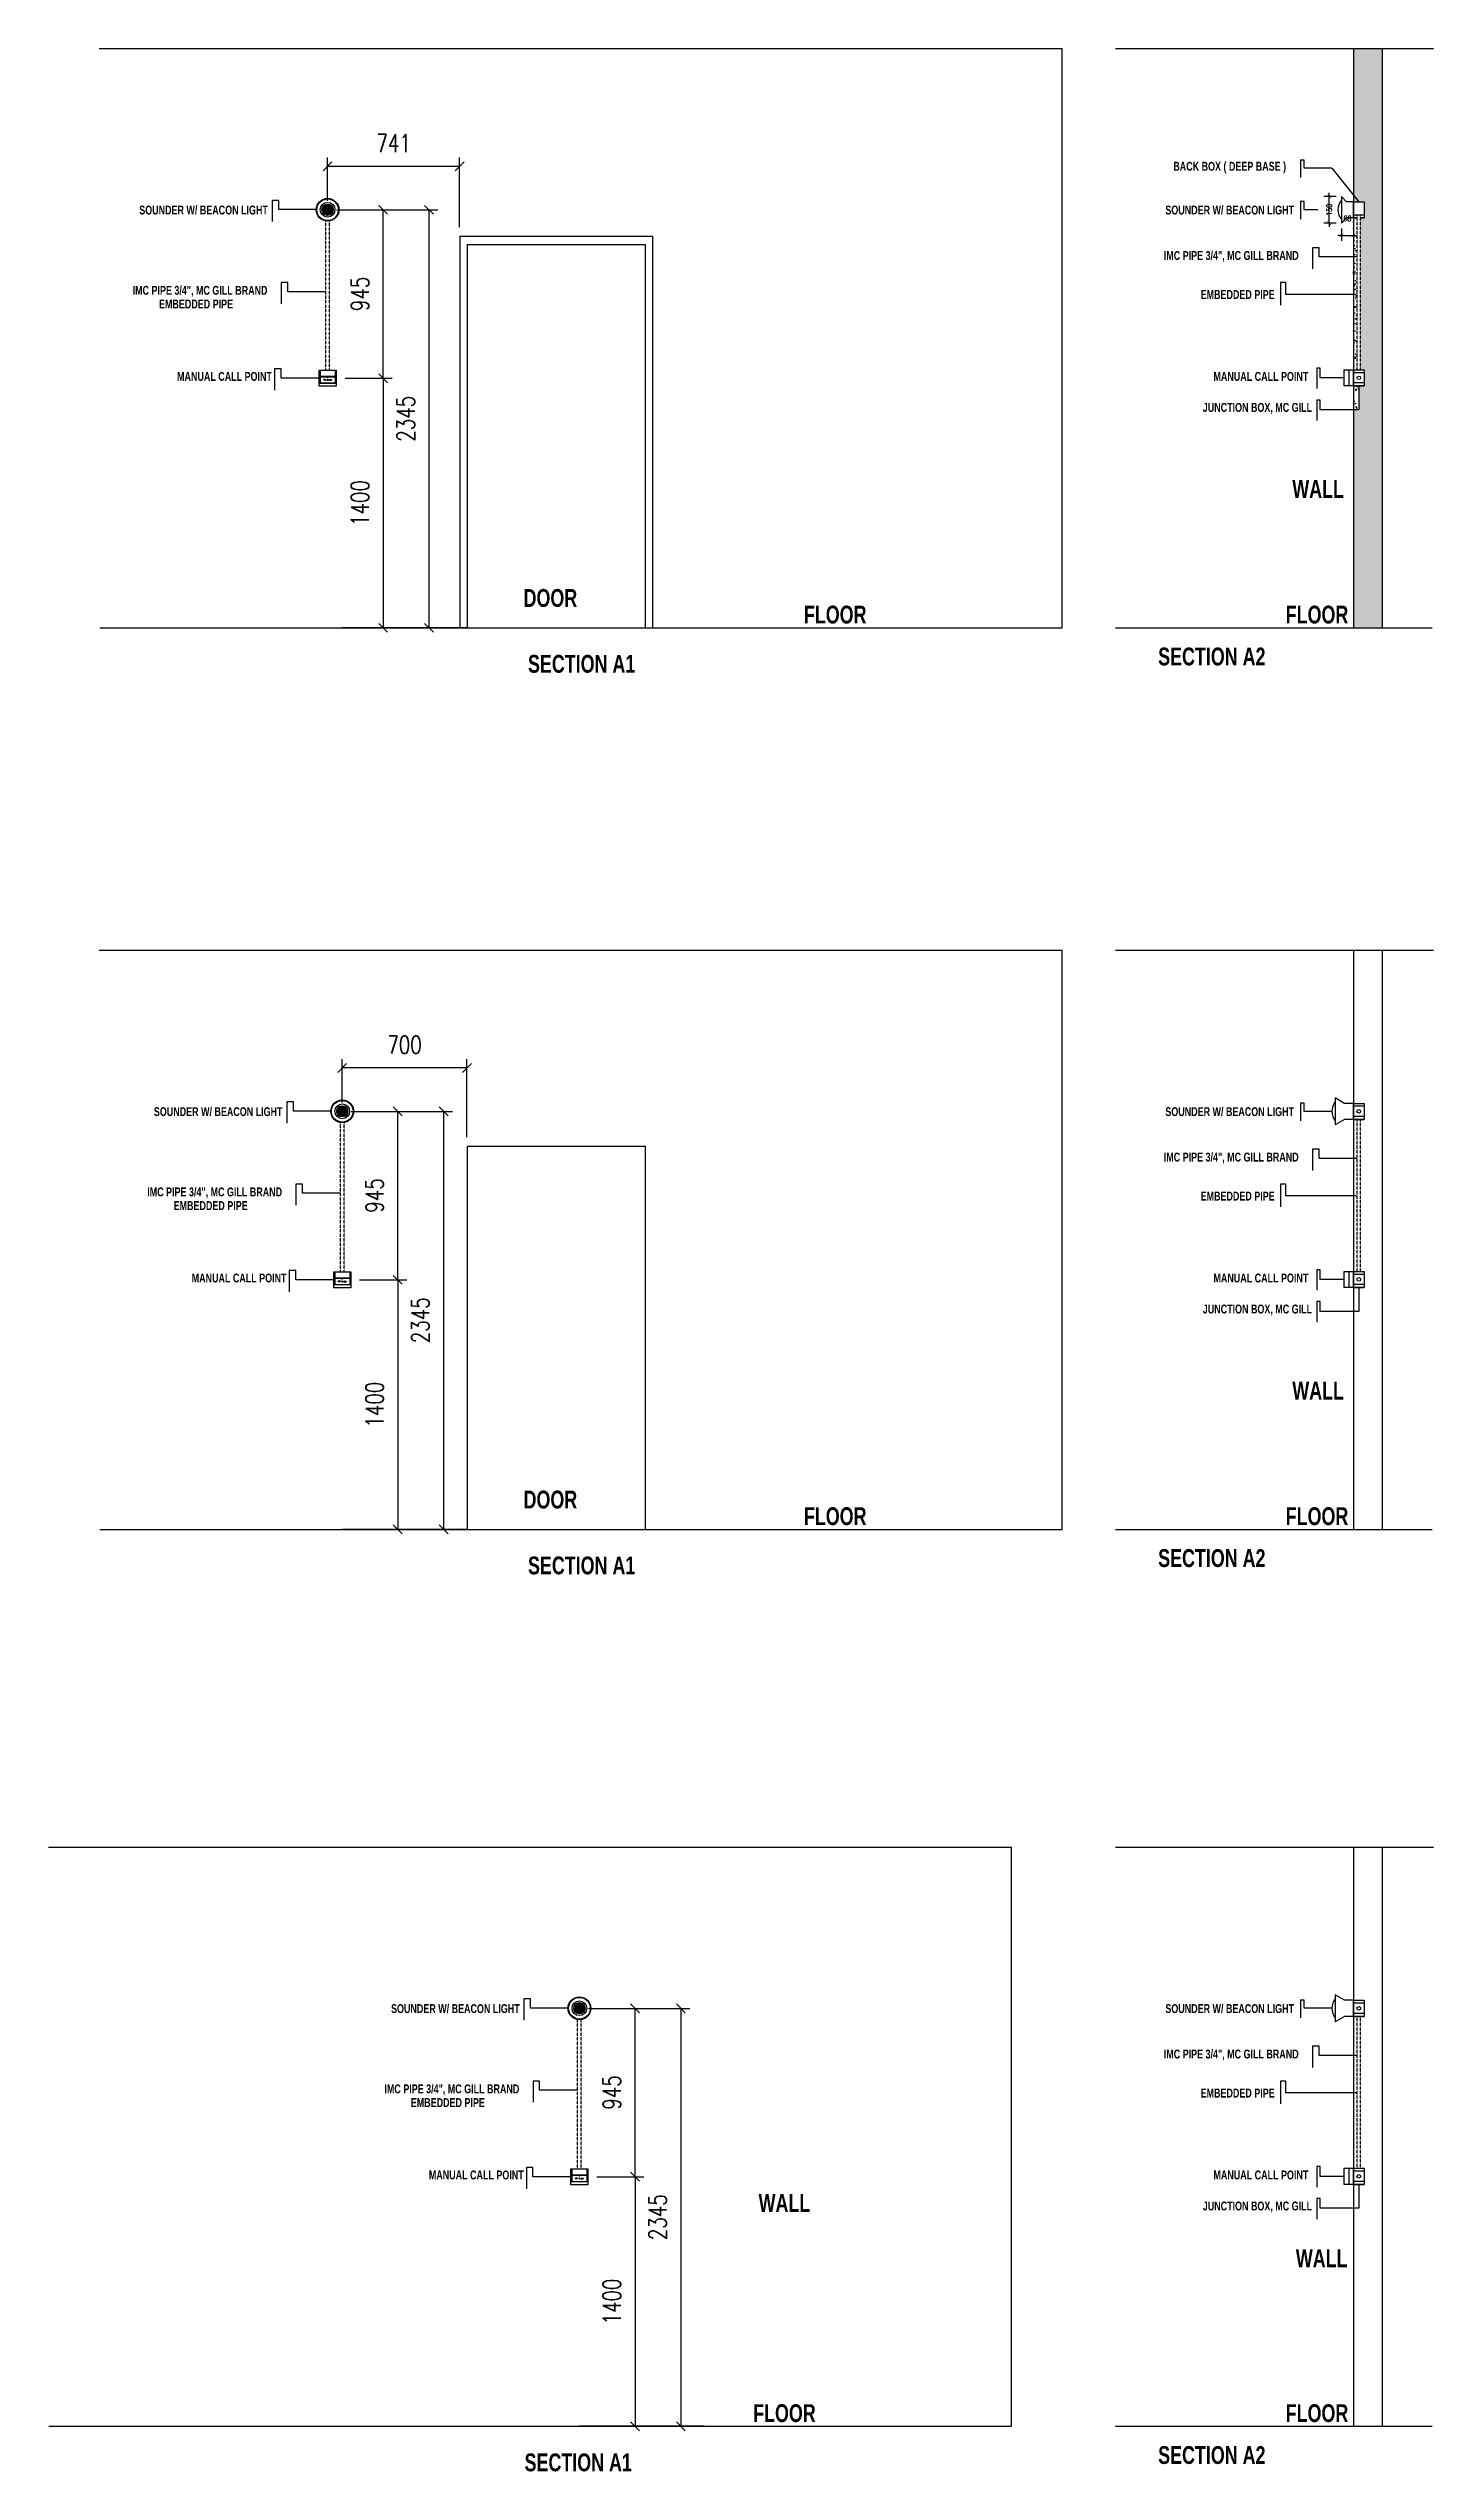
# Model space of a CAD drawing. Header units: millimetres. Extents: x 574095 to 829954, y -285467 to -148924.
# Drawn here: x 790241 to 798010, y -185390 to -171796 of the extents above; entities that cross this region are included whole.
import ezdxf

# ---------------------------------------------------------------- set-up
doc = ezdxf.new("R2010")
doc.units = ezdxf.units.MM
doc.header["$LTSCALE"] = 0.5
doc.linetypes.add('HIDDEN2', pattern=[4.7625, 3.175, -1.5875])
doc.layers.get('0').update_dxf_attribs({"color": 2})
doc.layers.get('Defpoints').update_dxf_attribs({"color": 140})
doc.styles.add('Arch-Dim', font='romans.shx', dxfattribs={"width": 0.75})
doc.styles.get("Standard").update_dxf_attribs({"font": 'romans.shx', "width": 0.75})
doc.dimstyles.new('Annotative', dxfattribs={"dimscale": 100, "dimtxt": 2.5, "dimasz": 1.5, "dimexe": 1.5, "dimexo": 1.5, "dimgap": 0.8, "dimtad": 1, "dimdec": 0, "dimzin": 3, "dimdsep": 46, "dimtxsty": 'Arch-Dim', "dimblk": 'ARCHTICK', "dimcen": 2.5, "dimazin": 2, "dimtfac": 0.75, "dimtdec": 0, "dimtix": 1, "dimtmove": 2, "dimatfit": 3, "dimfxl": 1, "dimtolj": 1, "dimtzin": 0, "dimarcsym": 0})

msp = doc.modelspace()

# ---------------------------------------------------------------- texts
at = {"color": 0, "attachment_point": 5}
for s, insert, char_height, width in [('\\A1;{\\Fbold|c0;BACK BOX ( DEEP BASE )}', (796866.7, -172464.1), 50, 820.41), ('\\A1;{\\Fbold|c0;SOUNDER W/ BEACON LIGHT}', (791110.6, -172702.8), 50, 820.41), ('\\A1;{\\Fbold|c0;SOUNDER W/ BEACON LIGHT}', (796866.7, -172702.8), 50, 820.41), ('\\A1;{\\Fbold|c0;IMC PIPE 3/4\\H1x;", MC GILL BRAND}', (796875.6, -172962.7), 50, 820.41), ('\\A1;{\\Fbold|c0;IMC PIPE 3/4\\H1x;", MC GILL BRAND}', (791090.9, -173158.1), 50, 820.41), ('\\A1;{\\Fbold|c0;EMBEDDED PIPE}', (796911.5, -173175.9), 50, 820.41), ('\\A1;{\\Fbold|c0;EMBEDDED PIPE}', (791068.3, -173229.2), 50, 820.41), ('\\A1;{\\Fbold|c0;MANUAL CALL POINT}', (791227.9, -173635.7), 50, 696.144), ('\\A1;{\\Fbold|c0;MANUAL CALL POINT}', (797041.8, -173635.7), 50, 696.144), ('\\A1;{\\Fbold|c0;JUNCTION BOX, MC GILL}', (797022.4, -173815.1), 50, 696.144), ('\\A1;{\\Fbold|c0;WALL}', (797362.9, -174267.1), 100, 820.41), ('\\A1;{\\Fbold|c0;DOOR}', (793056.1, -174879.1), 100, 820.41), ('\\A1;{\\Fbold|c0;FLOOR}', (794653.9, -174972.3), 100, 820.41), ('\\A1;{\\Fbold|c0;FLOOR}', (797356.6, -174972.3), 100, 820.41), ('\\A1;{\\Fbold|c0;SECTION A1}', (793231.5, -175248.6), 100, 1673.835), ('\\A1;{\\Fbold|c0;SECTION A2}', (796766.6, -175207.5), 100, 1673.835), ('\\A1;{\\Fbold|c0;SOUNDER W/ BEACON LIGHT}', (791192.6, -177761), 50, 820.41), ('\\A1;{\\Fbold|c0;SOUNDER W/ BEACON LIGHT}', (796866.7, -177761), 50, 820.41), ('\\A1;{\\Fbold|c0;IMC PIPE 3/4\\H1x;", MC GILL BRAND}', (796875.6, -178020.9), 50, 820.41), ('\\A1;{\\Fbold|c0;IMC PIPE 3/4\\H1x;", MC GILL BRAND}', (791172.9, -178216.3), 50, 820.41), ('\\A1;{\\Fbold|c0;EMBEDDED PIPE}', (796911.5, -178234.1), 50, 820.41), ('\\A1;{\\Fbold|c0;EMBEDDED PIPE}', (791150.3, -178287.4), 50, 820.41), ('\\A1;{\\Fbold|c0;MANUAL CALL POINT}', (791309.9, -178693.9), 50, 696.144), ('\\A1;{\\Fbold|c0;MANUAL CALL POINT}', (797041.8, -178693.9), 50, 696.144), ('\\A1;{\\Fbold|c0;JUNCTION BOX, MC GILL}', (797022.4, -178873.3), 50, 696.144), ('\\A1;{\\Fbold|c0;WALL}', (797362.9, -179325.3), 100, 820.41), ('\\A1;{\\Fbold|c0;DOOR}', (793056.1, -179937.2), 100, 820.41), ('\\A1;{\\Fbold|c0;FLOOR}', (794653.9, -180030.5), 100, 820.41), ('\\A1;{\\Fbold|c0;FLOOR}', (797356.6, -180030.5), 100, 820.41), ('\\A1;{\\Fbold|c0;SECTION A1}', (793231.5, -180306.8), 100, 1673.835), ('\\A1;{\\Fbold|c0;SECTION A2}', (796766.6, -180265.6), 100, 1673.835), ('\\A1;{\\Fbold|c0;SOUNDER W/ BEACON LIGHT}', (792523, -182793.2), 50, 820.41), ('\\A1;{\\Fbold|c0;SOUNDER W/ BEACON LIGHT}', (796866.7, -182793.2), 50, 820.41), ('\\A1;{\\Fbold|c0;IMC PIPE 3/4\\H1x;", MC GILL BRAND}', (796875.6, -183053), 50, 820.41), ('\\A1;{\\Fbold|c0;IMC PIPE 3/4\\H1x;", MC GILL BRAND}', (792503.4, -183248.4), 50, 820.41), ('\\A1;{\\Fbold|c0;EMBEDDED PIPE}', (796911.5, -183266.3), 50, 820.41), ('\\A1;{\\Fbold|c0;EMBEDDED PIPE}', (792480.8, -183319.6), 50, 820.41), ('\\A1;{\\Fbold|c0;MANUAL CALL POINT}', (792640.4, -183726.1), 50, 696.144), ('\\A1;{\\Fbold|c0;MANUAL CALL POINT}', (797041.8, -183726.1), 50, 696.144), ('\\A1;{\\Fbold|c0;WALL}', (794369.1, -183883.4), 100, 820.41), ('\\A1;{\\Fbold|c0;JUNCTION BOX, MC GILL}', (797022.4, -183905.4), 50, 696.144), ('\\A1;{\\Fbold|c0;WALL}', (797382.8, -184193.9), 100, 820.41), ('\\A1;{\\Fbold|c0;FLOOR}', (794369.1, -185062.7), 100, 820.41), ('\\A1;{\\Fbold|c0;FLOOR}', (797356.6, -185062.7), 100, 820.41), ('\\A1;{\\Fbold|c0;SECTION A1}', (793212.3, -185339), 100, 1673.835), ('\\A1;{\\Fbold|c0;SECTION A2}', (796766.6, -185297.8), 100, 1673.835)]:
    msp.add_mtext(s, dxfattribs=dict(at, insert=insert, char_height=char_height, width=width))

# ---------------------------------------------------------------- blocks, each defined once
blk = doc.blocks.new('mcp')
h = blk.add_hatch(color=250)
h.dxf.hatch_style = 1
edge = h.paths.add_edge_path()
edge.add_arc((730433, -81808), 3.33, 0, 360)
h.paths.add_polyline_path([(730412, -81809), (730412, -81808), (730412, -81806), (730418, -81806), (730418, -81805), (730423, -81808), (730418, -81811), (730418, -81809)])
edge = h.paths.add_edge_path()
edge.add_line((730442, -81808), (730447, -81811))
edge.add_line((730447, -81809), (730453, -81809))
edge.add_line((730447, -81811), (730447, -81809))
edge.add_line((730447, -81806), (730453, -81806))
edge.add_line((730447, -81805), (730447, -81806))
edge.add_line((730442, -81808), (730447, -81805))
edge.add_line((730453, -81806), (730453, -81808))
h = blk.add_hatch(color=250)
h.dxf.hatch_style = 1
edge = h.paths.add_edge_path()
edge.add_arc((730433, -81808), 3.33, 180, 540, ccw=False)
h.paths.add_polyline_path([(730453, -81809), (730453, -81808), (730453, -81806), (730447, -81806), (730447, -81805), (730442, -81808), (730447, -81811), (730447, -81809)])
edge = h.paths.add_edge_path()
edge.add_line((730423, -81808), (730418, -81811))
edge.add_line((730418, -81809), (730412, -81809))
edge.add_line((730418, -81811), (730418, -81809))
edge.add_line((730418, -81806), (730412, -81806))
edge.add_line((730418, -81805), (730418, -81806))
edge.add_line((730423, -81808), (730418, -81805))
edge.add_line((730412, -81806), (730412, -81808))
at = {"color": 1}
for p, q in [((730388, -81756), (730478, -81756)), ((730393, -81756), (730393, -81825)), ((730473, -81756), (730473, -81825)), ((730478, -81756), (730478, -81841)), ((730478, -81790), (730388, -81790)), ((730478, -81825), (730388, -81825)), ((730418, -81806), (730412, -81806)), ((730412, -81806), (730412, -81808)), ((730412, -81809), (730412, -81808)), ((730418, -81809), (730412, -81809)), ((730423, -81808), (730418, -81805)), ((730418, -81805), (730418, -81806)), ((730423, -81808), (730418, -81811)), ((730418, -81811), (730418, -81809)), ((730431, -81790), (730431, -81794)), ((730431, -81791), (730431, -81794)), ((730431, -81794), (730433, -81794)), ((730431, -81794), (730433, -81795)), ((730434, -81794), (730433, -81794)), ((730434, -81794), (730433, -81795)), ((730434, -81790), (730434, -81794)), ((730434, -81791), (730434, -81794)), ((730442, -81808), (730447, -81805)), ((730442, -81808), (730447, -81805)), ((730442, -81808), (730447, -81811)), ((730442, -81808), (730447, -81811)), ((730447, -81805), (730447, -81806)), ((730447, -81805), (730447, -81806)), ((730447, -81806), (730453, -81806)), ((730447, -81806), (730453, -81806)), ((730447, -81811), (730447, -81809)), ((730447, -81809), (730453, -81809)), ((730447, -81811), (730447, -81809)), ((730447, -81809), (730453, -81809)), ((730453, -81806), (730453, -81808)), ((730453, -81806), (730453, -81808)), ((730453, -81809), (730453, -81808)), ((730453, -81809), (730453, -81808))]:
    blk.add_line(p, q, dxfattribs=at)
for points in [[(730388, -81756), (730478, -81756), (730478, -81841), (730388, -81841)], [(730393, -81790), (730473, -81790), (730473, -81825), (730393, -81825)]]:
    blk.add_lwpolyline(points, close=True, dxfattribs=at)
blk.add_lwpolyline([(730434, -81791), (730473, -81791), (730473, -81826), (730393, -81826), (730393, -81791), (730431, -81791)], dxfattribs=at)
blk.add_circle((730433, -81808), 3.33, dxfattribs=at)
blk.add_circle((730433, -81808), 3.33, dxfattribs=at)
blk = doc.blocks.new('sounder strobe')
at = {"color": 1}
for p, q in [((730975, -81650), (730920, -81674)), ((730975, -81675), (730921, -81649)), ((730972, -81644), (730924, -81680)), ((730971, -81681), (730925, -81643)), ((730967, -81639), (730929, -81685)), ((730966, -81686), (730930, -81638)), ((730961, -81635), (730935, -81689)), ((730960, -81690), (730936, -81635)), ((730955, -81633), (730941, -81691)), ((730954, -81692), (730942, -81633)), ((730948, -81662), (730948, -81632)), ((730977, -81657), (730918, -81668)), ((730978, -81663), (730918, -81662)), ((730977, -81669), (730919, -81655)), ((730948, -81662), (730948, -81692))]:
    blk.add_line(p, q, dxfattribs=at)
for radius in [60, 57.5, 38.9, 30]:
    blk.add_circle((730948, -81662), radius, dxfattribs=at)
blk = doc.blocks.new('_Oblique')
at = {"color": 0, "linetype": 'ByBlock', "lineweight": -2}
blk.add_line((-0.5, -0.5), (0.5, 0.5), dxfattribs=at)
blk = doc.blocks.new('*D50')
at = {"color": 0, "lineweight": -2, "transparency": 16777216}
for p, q in [((791986, -178704), (792250, -178704)), ((792200, -178704), (792200, -180104)), ((792097, -180104), (792250, -180104))]:
    blk.add_line(p, q, dxfattribs=at)
at = {"layer": 'Defpoints', "color": 0, "transparency": 16777216}
for p in [(791936, -178704), (792047, -180104), (792200, -180104)]:
    blk.add_point(p, dxfattribs=at)
at = {"color": 0, "lineweight": -2, "transparency": 16777216, "xscale": 50, "yscale": 50, "zscale": 50}
for p, rotation in [((792200, -178704), 90), ((792200, -180104), 270)]:
    blk.add_blockref('_Oblique', p, dxfattribs=dict(at, rotation=rotation))
at = {"color": 0, "transparency": 16777216, "insert": (792070, -179404), "char_height": 100, "attachment_point": 5, "rotation": 90, "style": 'Arch-Dim'}
blk.add_mtext('\\A1;1400', dxfattribs=at)
blk = doc.blocks.new('*D51')
at = {"color": 0, "lineweight": -2, "transparency": 16777216}
for p, q in [((792002, -177759), (792250, -177759)), ((792200, -178704), (792200, -177759)), ((791986, -178704), (792250, -178704))]:
    blk.add_line(p, q, dxfattribs=at)
at = {"layer": 'Defpoints', "color": 0, "transparency": 16777216}
for p in [(791952, -177759), (792200, -177759), (791936, -178704)]:
    blk.add_point(p, dxfattribs=at)
at = {"color": 0, "lineweight": -2, "transparency": 16777216, "xscale": 50, "yscale": 50, "zscale": 50}
for p, rotation in [((792200, -177759), 90), ((792200, -178704), 270)]:
    blk.add_blockref('_Oblique', p, dxfattribs=dict(at, rotation=rotation))
at = {"color": 0, "transparency": 16777216, "insert": (792070, -178231), "char_height": 100, "attachment_point": 5, "rotation": 90, "style": 'Arch-Dim'}
blk.add_mtext('\\A1;945', dxfattribs=at)
blk = doc.blocks.new('*D52')
at = {"color": 0, "lineweight": -2, "transparency": 16777216}
for p, q in [((791938, -177759), (792507, -177759)), ((792457, -177759), (792457, -180104)), ((791939, -180104), (792507, -180104))]:
    blk.add_line(p, q, dxfattribs=at)
at = {"layer": 'Defpoints', "color": 0, "transparency": 16777216}
for p in [(791888, -177759), (791889, -180104), (792457, -180104)]:
    blk.add_point(p, dxfattribs=at)
at = {"color": 0, "lineweight": -2, "transparency": 16777216, "xscale": 50, "yscale": 50, "zscale": 50}
for p, rotation in [((792457, -177759), 90), ((792457, -180104), 270)]:
    blk.add_blockref('_Oblique', p, dxfattribs=dict(at, rotation=rotation))
at = {"color": 0, "transparency": 16777216, "insert": (792327, -178931), "char_height": 100, "attachment_point": 5, "rotation": 90, "style": 'Arch-Dim'}
blk.add_mtext('\\A1;2345', dxfattribs=at)
blk = doc.blocks.new('*D53')
at = {"color": 0, "lineweight": -2, "transparency": 16777216}
for p, q in [((791888, -177709), (791888, -177465)), ((792588, -177515), (791888, -177515)), ((792588, -177904), (792588, -177465))]:
    blk.add_line(p, q, dxfattribs=at)
at = {"layer": 'Defpoints', "color": 0, "transparency": 16777216}
for p in [(791888, -177515), (791888, -177759), (792588, -177954)]:
    blk.add_point(p, dxfattribs=at)
at = {"color": 0, "lineweight": -2, "transparency": 16777216, "xscale": 50, "yscale": 50, "zscale": 50, "rotation": 180}
blk.add_blockref('_Oblique', (791888, -177515), dxfattribs=at)
at = {"color": 0, "lineweight": -2, "transparency": 16777216, "xscale": 50, "yscale": 50, "zscale": 50}
blk.add_blockref('_Oblique', (792588, -177515), dxfattribs=at)
at = {"color": 0, "transparency": 16777216, "insert": (792238, -177385), "char_height": 100, "attachment_point": 5, "style": 'Arch-Dim'}
blk.add_mtext('\\A1;700', dxfattribs=at)
blk = doc.blocks.new('*D54')
at = {"color": 0, "lineweight": -2, "transparency": 16777216}
for p, q in [((793317, -183736), (793581, -183736)), ((793531, -183736), (793531, -185136)), ((793427, -185136), (793581, -185136))]:
    blk.add_line(p, q, dxfattribs=at)
at = {"layer": 'Defpoints', "color": 0, "transparency": 16777216}
for p in [(793267, -183736), (793377, -185136), (793531, -185136)]:
    blk.add_point(p, dxfattribs=at)
at = {"color": 0, "lineweight": -2, "transparency": 16777216, "xscale": 50, "yscale": 50, "zscale": 50}
for p, rotation in [((793531, -183736), 90), ((793531, -185136), 270)]:
    blk.add_blockref('_Oblique', p, dxfattribs=dict(at, rotation=rotation))
at = {"color": 0, "transparency": 16777216, "insert": (793401, -184436), "char_height": 100, "attachment_point": 5, "rotation": 90, "style": 'Arch-Dim'}
blk.add_mtext('\\A1;1400', dxfattribs=at)
blk = doc.blocks.new('*D55')
at = {"color": 0, "lineweight": -2, "transparency": 16777216}
for p, q in [((793332, -182791), (793581, -182791)), ((793531, -183736), (793531, -182791)), ((793317, -183736), (793581, -183736))]:
    blk.add_line(p, q, dxfattribs=at)
at = {"layer": 'Defpoints', "color": 0, "transparency": 16777216}
for p in [(793282, -182791), (793531, -182791), (793267, -183736)]:
    blk.add_point(p, dxfattribs=at)
at = {"color": 0, "lineweight": -2, "transparency": 16777216, "xscale": 50, "yscale": 50, "zscale": 50}
for p, rotation in [((793531, -182791), 90), ((793531, -183736), 270)]:
    blk.add_blockref('_Oblique', p, dxfattribs=dict(at, rotation=rotation))
at = {"color": 0, "transparency": 16777216, "insert": (793401, -183263), "char_height": 100, "attachment_point": 5, "rotation": 90, "style": 'Arch-Dim'}
blk.add_mtext('\\A1;945', dxfattribs=at)
blk = doc.blocks.new('*D56')
at = {"color": 0, "lineweight": -2, "transparency": 16777216}
for p, q in [((793269, -182791), (793838, -182791)), ((793788, -182791), (793788, -185136)), ((793270, -185136), (793838, -185136))]:
    blk.add_line(p, q, dxfattribs=at)
at = {"layer": 'Defpoints', "color": 0, "transparency": 16777216}
for p in [(793219, -182791), (793220, -185136), (793788, -185136)]:
    blk.add_point(p, dxfattribs=at)
at = {"color": 0, "lineweight": -2, "transparency": 16777216, "xscale": 50, "yscale": 50, "zscale": 50}
for p, rotation in [((793788, -182791), 90), ((793788, -185136), 270)]:
    blk.add_blockref('_Oblique', p, dxfattribs=dict(at, rotation=rotation))
at = {"color": 0, "transparency": 16777216, "insert": (793658, -183963), "char_height": 100, "attachment_point": 5, "rotation": 90, "style": 'Arch-Dim'}
blk.add_mtext('\\A1;2345', dxfattribs=at)
blk = doc.blocks.new('*D62')
at = {"color": 0, "lineweight": -2, "transparency": 16777216}
for p, q in [((791904, -173646), (792168, -173646)), ((792118, -173646), (792118, -175046)), ((792015, -175046), (792168, -175046))]:
    blk.add_line(p, q, dxfattribs=at)
at = {"layer": 'Defpoints', "color": 0, "transparency": 16777216}
for p in [(791854, -173646), (791965, -175046), (792118, -175046)]:
    blk.add_point(p, dxfattribs=at)
at = {"color": 0, "lineweight": -2, "transparency": 16777216, "xscale": 50, "yscale": 50, "zscale": 50}
for p, rotation in [((792118, -173646), 90), ((792118, -175046), 270)]:
    blk.add_blockref('_Oblique', p, dxfattribs=dict(at, rotation=rotation))
at = {"color": 0, "transparency": 16777216, "insert": (791988, -174346), "char_height": 100, "attachment_point": 5, "rotation": 90, "style": 'Arch-Dim'}
blk.add_mtext('\\A1;1400', dxfattribs=at)
blk = doc.blocks.new('*D63')
at = {"color": 0, "lineweight": -2, "transparency": 16777216}
for p, q in [((791920, -172701), (792168, -172701)), ((792118, -173646), (792118, -172701)), ((791904, -173646), (792168, -173646))]:
    blk.add_line(p, q, dxfattribs=at)
at = {"layer": 'Defpoints', "color": 0, "transparency": 16777216}
for p in [(791870, -172701), (792118, -172701), (791854, -173646)]:
    blk.add_point(p, dxfattribs=at)
at = {"color": 0, "lineweight": -2, "transparency": 16777216, "xscale": 50, "yscale": 50, "zscale": 50}
for p, rotation in [((792118, -172701), 90), ((792118, -173646), 270)]:
    blk.add_blockref('_Oblique', p, dxfattribs=dict(at, rotation=rotation))
at = {"color": 0, "transparency": 16777216, "insert": (791988, -173173), "char_height": 100, "attachment_point": 5, "rotation": 90, "style": 'Arch-Dim'}
blk.add_mtext('\\A1;945', dxfattribs=at)
blk = doc.blocks.new('*D64')
at = {"color": 0, "lineweight": -2, "transparency": 16777216}
for p, q in [((791856, -172701), (792425, -172701)), ((792375, -172701), (792375, -175046)), ((791857, -175046), (792425, -175046))]:
    blk.add_line(p, q, dxfattribs=at)
at = {"layer": 'Defpoints', "color": 0, "transparency": 16777216}
for p in [(791806, -172701), (791807, -175046), (792375, -175046)]:
    blk.add_point(p, dxfattribs=at)
at = {"color": 0, "lineweight": -2, "transparency": 16777216, "xscale": 50, "yscale": 50, "zscale": 50}
for p, rotation in [((792375, -172701), 90), ((792375, -175046), 270)]:
    blk.add_blockref('_Oblique', p, dxfattribs=dict(at, rotation=rotation))
at = {"color": 0, "transparency": 16777216, "insert": (792245, -173873), "char_height": 100, "attachment_point": 5, "rotation": 90, "style": 'Arch-Dim'}
blk.add_mtext('\\A1;2345', dxfattribs=at)
blk = doc.blocks.new('*D65')
at = {"color": 0, "lineweight": -2, "transparency": 16777216}
for p, q in [((791806, -172651), (791806, -172407)), ((792547, -172457), (791806, -172457)), ((792547, -172799), (792547, -172407))]:
    blk.add_line(p, q, dxfattribs=at)
at = {"layer": 'Defpoints', "color": 0, "transparency": 16777216}
for p in [(791806, -172457), (791806, -172701), (792547, -172849)]:
    blk.add_point(p, dxfattribs=at)
at = {"color": 0, "lineweight": -2, "transparency": 16777216, "xscale": 50, "yscale": 50, "zscale": 50, "rotation": 180}
blk.add_blockref('_Oblique', (791806, -172457), dxfattribs=at)
at = {"color": 0, "lineweight": -2, "transparency": 16777216, "xscale": 50, "yscale": 50, "zscale": 50}
blk.add_blockref('_Oblique', (792547, -172457), dxfattribs=at)
at = {"color": 0, "transparency": 16777216, "insert": (792177, -172327), "char_height": 100, "attachment_point": 5, "style": 'Arch-Dim'}
blk.add_mtext('\\A1;741', dxfattribs=at)
blk = doc.blocks.new('_ArchTick')
at = {"color": 0, "linetype": 'ByBlock', "const_width": 0.15}
blk.add_lwpolyline([(-0.5, -0.5), (0.5, 0.5)], dxfattribs=at)
blk = doc.blocks.new('*D66')
at = {"color": 0, "lineweight": -2, "transparency": 16777216}
for p, q in [((797494, -172844), (797474, -172844)), ((797494, -172806), (797494, -172874)), ((797494, -172844), (797561, -172844)), ((797561, -172806), (797561, -172874)), ((797561, -172844), (797581, -172844))]:
    blk.add_line(p, q, dxfattribs=at)
at = {"layer": 'Defpoints', "color": 0, "transparency": 16777216}
for p in [(797494, -172776), (797561, -172776), (797561, -172844)]:
    blk.add_point(p, dxfattribs=at)
at = {"color": 0, "lineweight": -2, "transparency": 16777216, "xscale": 20, "yscale": 20, "zscale": 20}
blk.add_blockref('_ArchTick', (797494, -172844), dxfattribs=at)
at = {"color": 0, "lineweight": -2, "transparency": 16777216, "xscale": 20, "yscale": 20, "zscale": 20, "rotation": 180}
blk.add_blockref('_ArchTick', (797561, -172844), dxfattribs=at)
at = {"color": 0, "transparency": 16777216, "insert": (797527, -172749), "char_height": 30, "attachment_point": 5, "style": 'Arch-Dim'}
blk.add_mtext('\\A1;68', dxfattribs=at)
blk = doc.blocks.new('*D67')
at = {"color": 0, "lineweight": -2, "transparency": 16777216}
for p, q in [((797464, -172626), (797395, -172626)), ((797425, -172626), (797425, -172606)), ((797425, -172776), (797425, -172626)), ((797464, -172776), (797395, -172776)), ((797425, -172776), (797425, -172796))]:
    blk.add_line(p, q, dxfattribs=at)
at = {"layer": 'Defpoints', "color": 0, "transparency": 16777216}
for p in [(797425, -172626), (797494, -172626), (797494, -172776)]:
    blk.add_point(p, dxfattribs=at)
at = {"color": 0, "lineweight": -2, "transparency": 16777216, "xscale": 20, "yscale": 20, "zscale": 20}
for p, rotation in [((797425, -172626), 270), ((797425, -172776), 90)]:
    blk.add_blockref('_ArchTick', p, dxfattribs=dict(at, rotation=rotation))
at = {"color": 0, "transparency": 16777216, "insert": (797425, -172701), "char_height": 30, "attachment_point": 5, "rotation": 90, "style": 'Arch-Dim'}
blk.add_mtext('\\A1;150', dxfattribs=at)

# ---------------------------------------------------------------- dimensions: what is measured, and where the dimension line sits
at = {"color": 0, "transparency": 33554638}
for base, p1, p2, override, picture, middle in [((791806.5, -172456.5), (792547.4, -172849.1), (791806.5, -172700.6), {"dimscale": 0, "dimtxt": 1, "dimasz": 0.5, "dimexe": 0.5, "dimexo": 0.5, "dimblk1": 'Oblique', "dimblk2": 'Oblique', "dimsah": 1, "dimtix": 1, "dimtofl": 1, "dimtmove": 2, "dimatfit": 3}, '*D65', (792176.9, -172326.5)), ((797561.1, -172844.4), (797493.5, -172775.6), (797561.1, -172775.6), {"dimscale": 0, "dimtxt": 0.3, "dimasz": 0.2, "dimexe": 0.3, "dimexo": 0.3, "dimtix": 1, "dimtofl": 1, "dimtmove": 2, "dimatfit": 3}, '*D66', (797527.3, -172749.4)), ((791888.5, -177514.7), (792588.5, -177953.7), (791888.5, -177758.7), {"dimscale": 0, "dimtxt": 1, "dimasz": 0.5, "dimexe": 0.5, "dimexo": 0.5, "dimblk1": 'Oblique', "dimblk2": 'Oblique', "dimsah": 1, "dimtix": 1, "dimtofl": 1, "dimtmove": 2, "dimatfit": 3}, '*D53', (792238.5, -177384.7))]:
    dim = msp.add_linear_dim(base=base, p1=p1, p2=p2, dimstyle='Annotative', override=override, dxfattribs=at)
    dim.commit()
    dim.dimension.update_dxf_attribs({"geometry": picture, "text_midpoint": middle})
dim = msp.add_linear_dim(base=(797424.9, -172625.6), p1=(797493.5, -172775.6), p2=(797493.5, -172625.6), angle=90, dimstyle='Annotative', override={"dimscale": 0, "dimtxt": 0.3, "dimasz": 0.2, "dimexe": 0.3, "dimexo": 0.3, "dimtix": 1, "dimtofl": 1, "dimtmove": 2, "dimatfit": 3}, dxfattribs=at)
dim.commit()
dim.dimension.update_dxf_attribs({"geometry": '*D67', "text_midpoint": (797424.9, -172700.6), "dimtype": 128})
for base, p1, p2, picture, middle in [((792375.2, -175045.6), (791806.5, -172700.6), (791807.3, -175045.6), '*D64', (792245.2, -173873.1)), ((792118.5, -172700.6), (791854.1, -173645.6), (791870, -172700.6), '*D63', (791988.5, -173173.1)), ((792118.5, -175045.6), (791854.1, -173645.6), (791964.5, -175045.6), '*D62', (791988.5, -174345.6)), ((792457.2, -180103.7), (791888.5, -177758.7), (791889.3, -180103.7), '*D52', (792327.2, -178931.2)), ((792200.5, -177758.7), (791936.1, -178703.7), (791952, -177758.7), '*D51', (792070.5, -178231.2)), ((792200.5, -180103.7), (791936.1, -178703.7), (792046.5, -180103.7), '*D50', (792070.5, -179403.7)), ((793787.7, -185135.9), (793218.9, -182790.9), (793219.7, -185135.9), '*D56', (793657.7, -183963.4)), ((793530.9, -182790.9), (793266.5, -183735.9), (793282.4, -182790.9), '*D55', (793400.9, -183263.4)), ((793530.9, -185135.9), (793266.5, -183735.9), (793377, -185135.9), '*D54', (793400.9, -184435.9))]:
    dim = msp.add_linear_dim(base=base, p1=p1, p2=p2, angle=90, dimstyle='Annotative', override={"dimscale": 0, "dimtxt": 1, "dimasz": 0.5, "dimexe": 0.5, "dimexo": 0.5, "dimblk1": 'Oblique', "dimblk2": 'Oblique', "dimsah": 1, "dimtix": 1, "dimtofl": 1, "dimtmove": 2, "dimatfit": 3}, dxfattribs=at)
    dim.commit()
    dim.dimension.update_dxf_attribs({"geometry": picture, "text_midpoint": middle})

# ---------------------------------------------------------------- hatches: boundary and pattern name
at = {"transparency": 33554638}
h = msp.add_hatch(dxfattribs=at)
h.set_pattern_fill('AR-SAND', color=0)
h.paths.add_polyline_path([(797722.3, -171795.6), (797561.1, -171795.6), (797561.1, -172655.6), (797621.1, -172655.6), (797621.1, -172745.6), (797601.1, -172745.6), (797601.1, -173598.3), (797621.1, -173598.3), (797621.1, -173688.3), (797591.1, -173688.3), (797591.1, -173822.7), (797561.1, -173822.7), (797561.1, -175045.6), (797722.3, -175045.6)])
h = msp.add_hatch(dxfattribs=at)
h.set_pattern_fill('AR-SAND', color=0)
h.paths.add_polyline_path([(797581.1, -172745.6), (797561.1, -172745.6), (797561.1, -172965), (797581.1, -172965)])
h = msp.add_hatch(dxfattribs=at)
h.set_pattern_fill('AR-SAND', color=0)
h.paths.add_polyline_path([(797581.1, -172965), (797561.1, -172965), (797561.1, -173598.3), (797581.1, -173598.3)])
h = msp.add_hatch(dxfattribs=at)
h.set_pattern_fill('AR-SAND', color=0)
h.paths.add_polyline_path([(797591.1, -173688.3), (797561.1, -173688.3), (797561.1, -173822.7), (797591.1, -173822.7)])

# ---------------------------------------------------------------- linework, layer by layer
at = {"color": 0, "transparency": 33554638}
for p, q in [((790525.2, -171795.6), (795927.9, -171795.6)), ((795927.9, -175045.6), (795927.9, -171795.6)), ((796225.4, -171795.6), (798010.3, -171795.6)), ((797561.1, -171795.6), (797561.1, -175045.6)), ((797722.3, -171795.6), (797722.3, -175045.6)), ((797284, -172421.9), (797263.9, -172421.9)), ((797263.9, -172421.9), (797263.9, -172520.2)), ((797284, -172467.5), (797284, -172421.9)), ((797439.9, -172467.5), (797284, -172467.5)), ((797439.9, -172467.5), (797591.1, -172655.6)), ((791532.4, -172647.8), (791495.7, -172647.8)), ((791495.7, -172647.8), (791495.7, -172766.7)), ((791532.4, -172699.5), (791532.4, -172647.8)), ((791745.6, -172699.5), (791532.4, -172699.5)), ((797284, -172655), (797263.9, -172655)), ((797263.9, -172655), (797263.9, -172753.3)), ((797284, -172700.6), (797284, -172655)), ((797362, -172700.6), (797284, -172700.6)), ((792547.4, -172849.1), (792547.4, -175045.6)), ((792547.4, -172849.1), (793629.5, -172849.1)), ((792588.5, -172895.6), (792588.5, -175045.6)), ((792588.5, -172895.6), (793588.5, -172895.6)), ((793588.5, -172895.6), (793588.5, -175045.6)), ((793629.5, -172849.1), (793629.5, -175045.6)), ((797368, -172913.2), (797331.3, -172913.2)), ((797331.3, -172913.2), (797331.3, -173032.2)), ((797368, -172965), (797368, -172913.2)), ((797581.1, -172965), (797368, -172965)), ((791583.3, -173108.6), (791546.6, -173108.6)), ((791546.6, -173108.6), (791546.6, -173227.6)), ((791583.3, -173160.4), (791583.3, -173108.6)), ((791796.5, -173160.4), (791583.3, -173160.4)), ((797182.2, -173108.4), (797152.1, -173108.4)), ((797152.1, -173108.4), (797152.1, -173236.3)), ((797182.2, -173175.2), (797182.2, -173108.4)), ((797575.9, -173175.2), (797182.2, -173175.2)), ((791545.7, -173593.8), (791508.9, -173593.8)), ((791508.9, -173593.8), (791508.9, -173712.8)), ((791545.7, -173645.6), (791545.7, -173593.8)), ((797374.9, -173588.8), (797354.9, -173588.8)), ((797354.9, -173588.8), (797354.9, -173703.3)), ((797374.9, -173643.3), (797374.9, -173588.8)), ((791758.8, -173645.6), (791545.7, -173645.6)), ((797509.2, -173643.3), (797374.9, -173643.3)), ((797621.1, -173615), (797561.1, -173615)), ((797621.1, -173671.6), (797561.1, -173671.6)), ((797561.1, -173688.3), (797621.1, -173688.3)), ((797591.1, -173688.3), (797591.1, -173822.7)), ((797374.9, -173768.1), (797354.9, -173768.1)), ((797354.9, -173768.1), (797354.9, -173882.6)), ((797374.9, -173822.7), (797374.9, -173768.1)), ((797591.1, -173822.7), (797374.9, -173822.7)), ((790527.9, -175045.6), (795927.9, -175045.6)), ((792588.5, -175045.6), (791888.5, -175045.6)), ((796225.4, -175045.6), (798002.9, -175045.6)), ((790525.2, -176853.7), (795927.9, -176853.7)), ((795927.9, -180103.7), (795927.9, -176853.7)), ((796225.4, -176853.7), (798010.3, -176853.7)), ((797561.1, -176853.7), (797561.1, -180103.7)), ((797722.3, -176853.7), (797722.3, -180103.7)), ((791614.4, -177705.9), (791577.7, -177705.9)), ((791577.7, -177705.9), (791577.7, -177824.9)), ((791614.4, -177757.7), (791614.4, -177705.9)), ((791827.6, -177757.7), (791614.4, -177757.7)), ((797284, -177713.1), (797263.9, -177713.1)), ((797263.9, -177713.1), (797263.9, -177811.5)), ((797284, -177758.7), (797284, -177713.1)), ((797439.9, -177758.7), (797284, -177758.7)), ((792588.5, -177953.7), (792588.5, -180103.7)), ((792588.5, -177953.7), (793588.5, -177953.7)), ((793588.5, -177953.7), (793588.5, -180103.7)), ((797368, -177971.4), (797331.3, -177971.4)), ((797331.3, -177971.4), (797331.3, -178090.3)), ((797368, -178023.1), (797368, -177971.4)), ((797581.1, -178023.1), (797368, -178023.1)), ((791665.3, -178166.8), (791628.6, -178166.8)), ((791628.6, -178166.8), (791628.6, -178285.7)), ((791665.3, -178218.5), (791665.3, -178166.8)), ((791878.5, -178218.5), (791665.3, -178218.5)), ((797182.2, -178166.6), (797152.1, -178166.6)), ((797152.1, -178166.6), (797152.1, -178294.4)), ((797182.2, -178233.3), (797182.2, -178166.6)), ((797575.9, -178233.3), (797182.2, -178233.3)), ((791627.7, -178652), (791590.9, -178652)), ((791590.9, -178652), (791590.9, -178770.9)), ((791627.7, -178703.7), (791627.7, -178652)), ((791840.8, -178703.7), (791627.7, -178703.7)), ((797374.9, -178646.9), (797354.9, -178646.9)), ((797354.9, -178646.9), (797354.9, -178761.4)), ((797374.9, -178701.5), (797374.9, -178646.9)), ((797509.2, -178701.5), (797374.9, -178701.5)), ((797621.1, -178673.1), (797561.1, -178673.1)), ((797621.1, -178729.8), (797561.1, -178729.8)), ((797561.1, -178746.5), (797621.1, -178746.5)), ((797591.1, -178746.5), (797591.1, -178880.8)), ((797374.9, -178826.3), (797354.9, -178826.3)), ((797354.9, -178826.3), (797354.9, -178940.8)), ((797374.9, -178880.8), (797374.9, -178826.3)), ((797591.1, -178880.8), (797374.9, -178880.8)), ((790527.9, -180103.7), (795927.9, -180103.7)), ((792588.5, -180103.7), (791888.5, -180103.7)), ((796225.4, -180103.7), (798002.9, -180103.7)), ((790240.5, -181885.9), (795643.2, -181885.9)), ((795643.2, -185135.9), (795643.2, -181885.9)), ((796225.4, -181885.9), (798010.3, -181885.9)), ((797561.1, -181885.9), (797561.1, -185135.9)), ((797722.3, -181885.9), (797722.3, -185135.9)), ((792944.8, -182738.1), (792908.1, -182738.1)), ((792908.1, -182738.1), (792908.1, -182857)), ((792944.8, -182789.9), (792944.8, -182738.1)), ((793158, -182789.9), (792944.8, -182789.9)), ((797284, -182745.3), (797263.9, -182745.3)), ((797263.9, -182745.3), (797263.9, -182843.7)), ((797284, -182790.9), (797284, -182745.3)), ((797439.9, -182790.9), (797284, -182790.9)), ((797368, -183003.5), (797331.3, -183003.5)), ((797331.3, -183003.5), (797331.3, -183122.5)), ((797368, -183055.3), (797368, -183003.5)), ((797581.1, -183055.3), (797368, -183055.3)), ((792995.7, -183198.9), (792959, -183198.9)), ((792959, -183198.9), (792959, -183317.9)), ((792995.7, -183250.7), (792995.7, -183198.9)), ((797182.2, -183198.7), (797152.1, -183198.7)), ((797152.1, -183198.7), (797152.1, -183326.6)), ((797182.2, -183265.5), (797182.2, -183198.7)), ((793208.9, -183250.7), (792995.7, -183250.7)), ((797575.9, -183265.5), (797182.2, -183265.5)), ((792958.1, -183684.1), (792921.4, -183684.1)), ((792921.4, -183684.1), (792921.4, -183803.1)), ((792958.1, -183735.9), (792958.1, -183684.1)), ((793171.2, -183735.9), (792958.1, -183735.9)), ((797374.9, -183679.1), (797354.9, -183679.1)), ((797354.9, -183679.1), (797354.9, -183793.6)), ((797374.9, -183733.6), (797374.9, -183679.1)), ((797509.2, -183733.6), (797374.9, -183733.6)), ((797621.1, -183705.3), (797561.1, -183705.3)), ((797621.1, -183762), (797561.1, -183762)), ((797561.1, -183778.6), (797621.1, -183778.6)), ((797591.1, -183778.6), (797591.1, -183913)), ((797374.9, -183858.5), (797354.9, -183858.5)), ((797354.9, -183858.5), (797354.9, -183973)), ((797374.9, -183913), (797374.9, -183858.5)), ((797591.1, -183913), (797374.9, -183913)), ((790243.2, -185135.9), (795643.2, -185135.9)), ((793918.9, -185135.9), (793218.9, -185135.9)), ((796225.4, -185135.9), (798002.9, -185135.9))]:
    msp.add_line(p, q, dxfattribs=at)
at = {"color": 1, "transparency": 33554638}
for p, q in [((797521.6, -172655.6), (797493.5, -172625.6)), ((797493.5, -172625.6), (797493.5, -172775.6)), ((797521.6, -172745.6), (797493.5, -172775.6)), ((797561.1, -172655.6), (797521.6, -172655.6)), ((797561.1, -172745.6), (797521.6, -172745.6)), ((797621.1, -172730.4), (797561.1, -172730.4)), ((797561.1, -172745.6), (797581.1, -172745.6)), ((797601.1, -172745.6), (797621.1, -172745.6)), ((797535.1, -173598.3), (797535.1, -173688.3)), ((797511.1, -177713.7), (797459.2, -177683.7)), ((797459.2, -177683.7), (797459.2, -177833.7)), ((797511.1, -177803.7), (797459.2, -177833.7)), ((797561.1, -177713.7), (797511.1, -177713.7)), ((797561.1, -177803.7), (797511.1, -177803.7)), ((797621.1, -177730.4), (797561.1, -177730.4)), ((797621.1, -177787.1), (797561.1, -177787.1)), ((797561.1, -177803.7), (797621.1, -177803.7)), ((797535.1, -178656.5), (797535.1, -178746.5)), ((797511.1, -182745.9), (797459.2, -182715.9)), ((797459.2, -182715.9), (797459.2, -182865.9)), ((797511.1, -182835.9), (797459.2, -182865.9)), ((797561.1, -182745.9), (797511.1, -182745.9)), ((797561.1, -182835.9), (797511.1, -182835.9)), ((797621.1, -182762.6), (797561.1, -182762.6)), ((797621.1, -182819.2), (797561.1, -182819.2)), ((797561.1, -182835.9), (797621.1, -182835.9)), ((797535.1, -183688.6), (797535.1, -183778.6))]:
    msp.add_line(p, q, dxfattribs=at)
at = {"color": 253, "linetype": 'HIDDEN2', "ltscale": 0.2, "transparency": 33554638}
for p, q in [((791796.5, -173600.6), (791796.5, -172763.3)), ((791816.5, -173600.6), (791816.5, -172763.3)), ((797581.1, -173598.3), (797581.1, -172730.4)), ((797601.1, -173598.3), (797601.1, -172730.4)), ((797581.1, -178656.5), (797581.1, -177803.7)), ((797601.1, -178656.5), (797601.1, -177803.7)), ((791878.5, -178658.7), (791878.5, -177821.5)), ((791898.5, -178658.7), (791898.5, -177821.5)), ((797581.1, -183688.6), (797581.1, -182835.9)), ((797601.1, -183688.6), (797601.1, -182835.9)), ((793208.9, -183690.9), (793208.9, -182853.6)), ((793228.9, -183690.9), (793228.9, -182853.6))]:
    msp.add_line(p, q, dxfattribs=at)
at = {"color": 1, "transparency": 33554638}
msp.add_lwpolyline([(797581.1, -172745.6), (797561.1, -172745.6), (797561.1, -172655.6), (797621.1, -172655.6), (797621.1, -172745.6), (797601.1, -172745.6)], dxfattribs=at)
for points in [[(797509.2, -173598.3), (797561.1, -173598.3), (797561.1, -173688.3), (797509.2, -173688.3)], [(797561.1, -177803.7), (797561.1, -177713.7), (797621.1, -177713.7), (797621.1, -177803.7)], [(797509.2, -178656.5), (797561.1, -178656.5), (797561.1, -178746.5), (797509.2, -178746.5)], [(797561.1, -182835.9), (797561.1, -182745.9), (797621.1, -182745.9), (797621.1, -182835.9)], [(797509.2, -183688.6), (797561.1, -183688.6), (797561.1, -183778.6), (797509.2, -183778.6)]]:
    msp.add_lwpolyline(points, close=True, dxfattribs=at)
at = {"color": 0, "transparency": 33554638}
for points in [[(797561.1, -173688.3), (797561.1, -173598.3), (797621.1, -173598.3), (797621.1, -173688.3)], [(797561.1, -178746.5), (797561.1, -178656.5), (797621.1, -178656.5), (797621.1, -178746.5)], [(797561.1, -183778.6), (797561.1, -183688.6), (797621.1, -183688.6), (797621.1, -183778.6)]]:
    msp.add_lwpolyline(points, close=True, dxfattribs=at)
for centre in [(797590.9, -173643.3), (797590.9, -178701.5), (797590.9, -183733.6)]:
    msp.add_circle(centre, 10, dxfattribs=at)
at = {"color": 1, "transparency": 33554638}
for centre in [(797590.9, -177758.7), (797590.9, -182790.9)]:
    msp.add_circle(centre, 10, dxfattribs=at)
for centre in [(797558.5, -172700.6), (797524.1, -177758.7), (797524.1, -182790.9)]:
    msp.add_arc(centre, 84.2, 140.48952, 219.51048, dxfattribs=at)

# ---------------------------------------------------------------- block references
at = {"color": 7, "xscale": 1.058823529411824, "yscale": 1.058823529411824, "zscale": 1.058823529411824}
for p in [(17861.7, -86234.7), (17943.7, -91292.9), (19274.1, -96325)]:
    msp.add_blockref('sounder strobe', p, dxfattribs=at)
at = {"color": 1, "xscale": 1.058823529411824, "yscale": 1.058823529411824, "zscale": 1.058823529411824}
for p in [(18407.1, -87035), (18489.1, -92093.2), (19819.5, -97125.4)]:
    msp.add_blockref('mcp', p, dxfattribs=at)

msp.set_redraw_order([(e.dxf.handle, doc.entitydb.next_handle()) for e in msp.query("TEXT MTEXT ATTDEF DIMENSION ARC_DIMENSION")])  # texts and dimensions are drawn at this point

doc.saveas('drawing.dxf')
